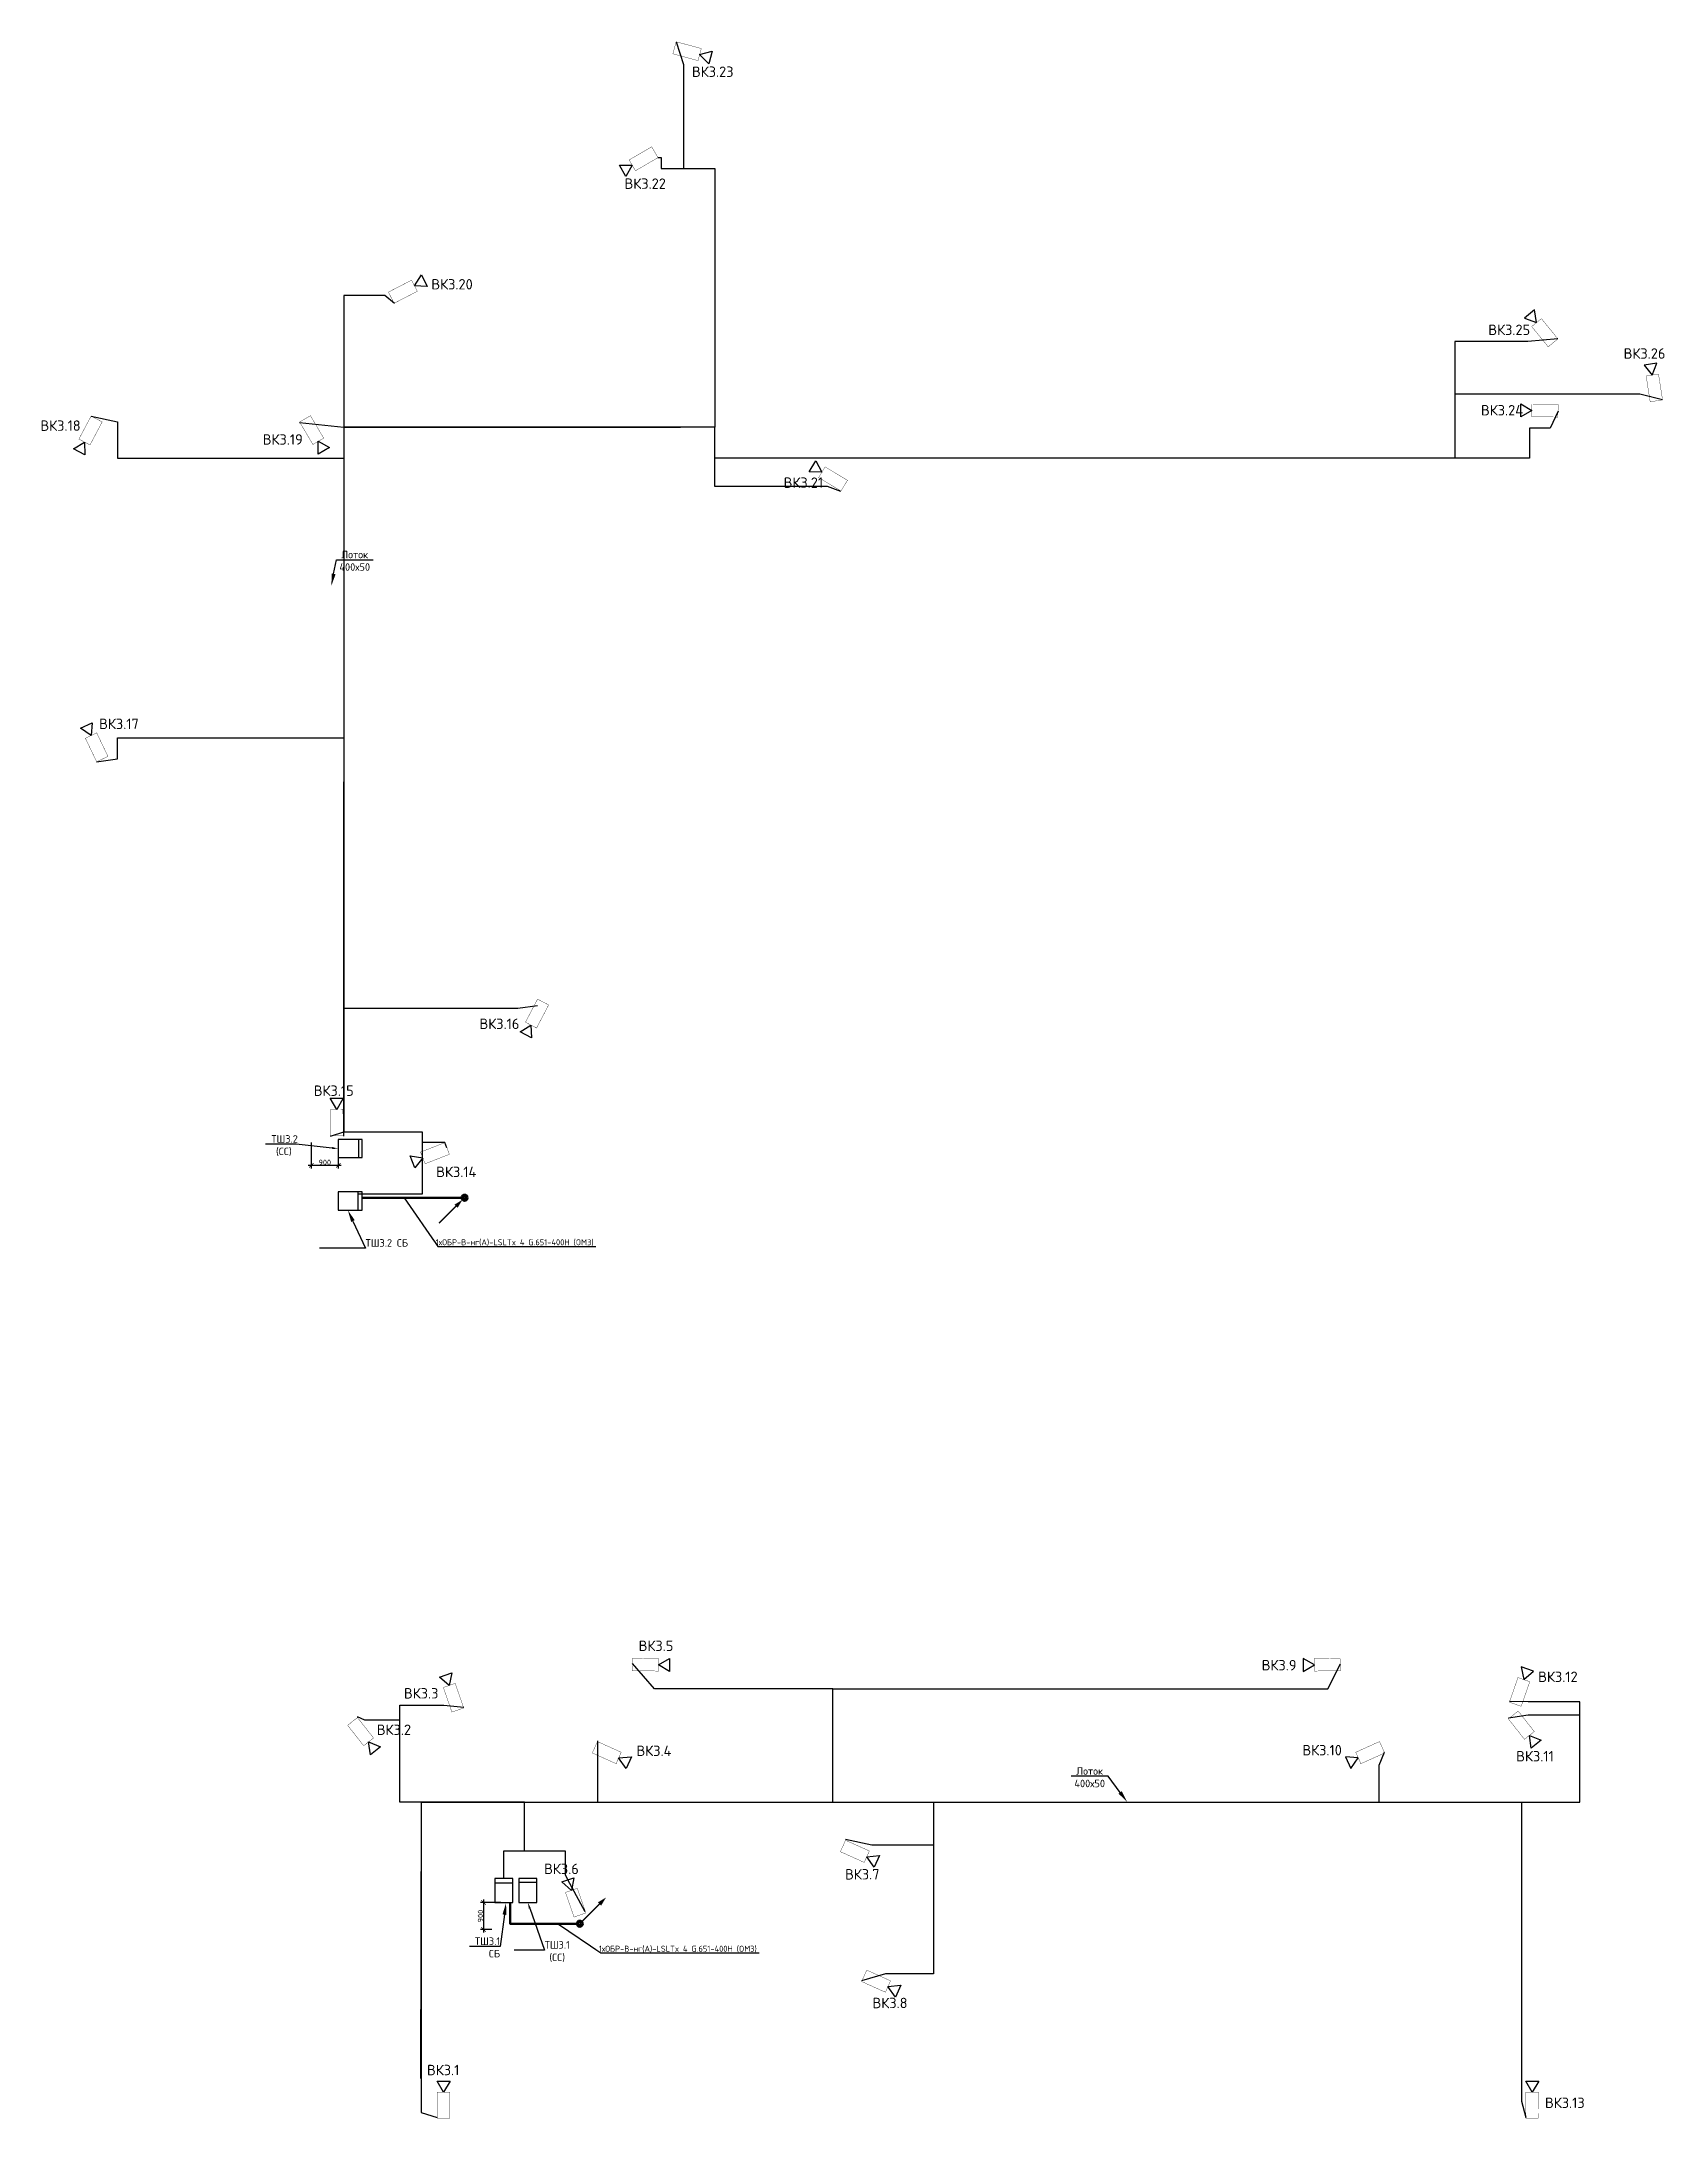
# Model space of a CAD drawing. Header units: millimetres. Extents: x -25459 to 1045457, y -66278 to 462905.
# Drawn here: x 169960 to 224048, y 322588 to 391800 of the extents above; entities that cross this region are included whole.
import ezdxf
from ezdxf import colors
from ezdxf.entities.mleader import LeaderData, LeaderLine
from ezdxf.math import Vec2, Vec3

# ---------------------------------------------------------------- set-up
doc = ezdxf.new("R2010")
doc.units = ezdxf.units.MM
doc.layers.add('_СОТ', color=7, linetype='Continuous')
doc.layers.add('СОТ_Кабель_UTP', color=5, linetype='Continuous')
for name, color, linetype, lineweight in [('СС_СКК_Лоток', 151, 'Рабочее в лотке -П-П-', 30), ('СС_СКС_Оборудование', 6, 'Continuous', 30), ('шкаф СКС', 94, 'Continuous', 50)]:
    doc.layers.add(name, color=color, linetype=linetype, lineweight=lineweight)
doc.styles.add('BRAZEN-txt', font='isocpeui.ttf')
doc.styles.add('DEN', font='isocpeur.ttf', dxfattribs={"height": 300})
doc.styles.add('ICOCPEUR', font='isocpeur.ttf')
doc.styles.add('KOSTY_STYLE', font='isocpeur.ttf')
doc.linetypes.add('Рабочее в лотке -П-П-', pattern='A,5,[130,ltypeshp.shx,S=0.5,R=0,X=1,Y=0],1,[130,ltypeshp.shx,S=0.75,R=90,X=0.75,Y=0.5],1,[130,ltypeshp.shx,S=0.5,R=0,X=0.5,Y=0],3.25', length=10.25)
doc.dimstyles.new('BRAZEN-Размеры_осевые', dxfattribs={"dimscale": 0, "dimtxt": 350, "dimasz": 150, "dimexe": 100, "dimexo": 100, "dimgap": 70, "dimtad": 1, "dimdec": 0, "dimzin": 0, "dimdsep": 46, "dimtxsty": 'BRAZEN-txt', "dimblk": 'ARCHTICK', "dimcen": 1, "dimdle": 100, "dimadec": 0, "dimazin": 0, "dimtfac": 1, "dimtdec": 0, "dimtofl": 0, "dimtmove": 1, "dimatfit": 3, "dimfxl": 1, "dimtolj": 1, "dimtzin": 0, "dimarcsym": 0})

msp = doc.modelspace()

# ---------------------------------------------------------------- blocks, each defined once
blk = doc.blocks.new('_ARCHTICK')
at = {"color": 0, "linetype": 'ByBlock', "const_width": 0.15}
blk.add_lwpolyline([(-0.5, -0.5), (0.5, 0.5)], dxfattribs=at)
blk = doc.blocks.new('*D46')
at = {"layer": 'Defpoints', "color": 0, "lineweight": 50, "transparency": 16777216}
for p in [(178950, 355207), (179850, 355207), (178950, 354349)]:
    blk.add_point(p, dxfattribs=at)
at = {"layer": 'СС_СКК_Лоток', "color": 0, "linetype": 'Continuous', "lineweight": -2, "transparency": 16777216}
for p, q in [((178950, 355107), (178950, 354249)), ((179850, 355107), (179850, 354249)), ((179950, 354349), (178850, 354349))]:
    blk.add_line(p, q, dxfattribs=at)
at = {"layer": 'СС_СКК_Лоток', "color": 0, "lineweight": -2, "transparency": 16777216, "xscale": 150, "yscale": 150, "zscale": 150, "rotation": 180}
blk.add_blockref('_ARCHTICK', (178950, 354349), dxfattribs=at)
at = {"layer": 'СС_СКК_Лоток', "color": 0, "lineweight": -2, "transparency": 16777216, "xscale": 150, "yscale": 150, "zscale": 150}
blk.add_blockref('_ARCHTICK', (179850, 354349), dxfattribs=at)
at = {"layer": 'СС_СКК_Лоток', "color": 0, "lineweight": 0, "transparency": 16777216, "insert": (179400, 354448), "char_height": 250, "width": 731.08, "attachment_point": 5, "style": 'ICOCPEUR'}
blk.add_mtext('\\A1;{\\H0.71429x;900}', dxfattribs=at)
blk = doc.blocks.new('*U51')
at = {"color": 0}
blk.add_lwpolyline([(-0.71, -0.71, 0, 1.5, 0), (-2.83, -2.83, 2, 2, 0)], format="xyseb", dxfattribs=at)
at = {"color": 0, "const_width": 0.5}
blk.add_lwpolyline([(-8.5, -8.5), (-2.83, -2.83)], dxfattribs=at)
at = {"color": 0, "lineweight": 50, "ltscale": 100}
for radius in [1, 0.5]:
    blk.add_circle((0, 0), radius, dxfattribs=at)
blk = doc.blocks.new('*D47')
at = {"layer": 'Defpoints', "color": 0, "lineweight": 50, "transparency": 16777216}
for p in [(185365, 329783), (184689, 328883), (185065, 328883)]:
    blk.add_point(p, dxfattribs=at)
at = {"layer": 'СС_СКК_Лоток', "color": 0, "linetype": 'Continuous', "lineweight": -2, "transparency": 16777216}
for p, q in [((185265, 329783), (184589, 329783)), ((184689, 329883), (184689, 328783)), ((184965, 328883), (184589, 328883))]:
    blk.add_line(p, q, dxfattribs=at)
at = {"layer": 'СС_СКК_Лоток', "color": 0, "lineweight": -2, "transparency": 16777216, "xscale": 150, "yscale": 150, "zscale": 150}
for p, rotation in [((184689, 329783), 90), ((184689, 328883), 270)]:
    blk.add_blockref('_ARCHTICK', p, dxfattribs=dict(at, rotation=rotation))
at = {"layer": 'СС_СКК_Лоток', "color": 0, "lineweight": 0, "transparency": 16777216, "insert": (184589, 329333), "char_height": 250, "width": 731.08, "attachment_point": 5, "rotation": 90, "style": 'ICOCPEUR'}
blk.add_mtext('\\A1;{\\H0.71429x;900}', dxfattribs=at)
blk = doc.blocks.new('*U52')
at = {"color": 0}
blk.add_lwpolyline([(8.71, 8.71, 0, 1.5, 0), (6.59, 6.59, 2, 2, 0)], format="xyseb", dxfattribs=at)
at = {"color": 0, "const_width": 0.5}
blk.add_lwpolyline([(0.71, 0.71), (6.59, 6.59)], dxfattribs=at)
at = {"color": 0, "lineweight": 50, "ltscale": 100}
for radius in [1, 0.5]:
    blk.add_circle((0, 0), radius, dxfattribs=at)
blk = doc.blocks.new('камера внутренняя')
at = {"color": 0}
blk.add_wipeout([(1951939, -2424562), (1952808, -2424562), (1952808, -2424771), (1953178, -2424557), (1953178, -2424989), (1952808, -2424771), (1952808, -2424979), (1951939, -2424979)], dxfattribs=at)
at = {"layer": 'шкаф СКС', "color": 0, "lineweight": 25}
for p, q in [((1952808, -2424771), (1953178, -2424557)), ((1953178, -2424989), (1952808, -2424771)), ((1953178, -2424557), (1953178, -2424989))]:
    blk.add_line(p, q, dxfattribs=at)
at = {"layer": 'шкаф СКС', "color": 0, "lineweight": 25, "const_width": 10.8}
blk.add_lwpolyline([(1951939, -2424562), (1952808, -2424562), (1952808, -2424979), (1951939, -2424979), (1951939, -2424562)], dxfattribs=at)

# ---------------------------------------------------------------- dimensions: what is measured, and where the dimension line sits
at = {"layer": 'СС_СКК_Лоток', "color": 7, "lineweight": 0}
for base, p1, p2, angle, picture, middle in [((178949.997, 354348.557), (179849.996, 355206.572), (178949.997, 355206.55), 180, '*D46', (179399.997, 354447.843)), ((184688.785, 328883.344), (185364.936, 329782.998), (185064.95, 328883.344), 270, '*D47', (184589.498, 329333.171))]:
    dim = msp.add_linear_dim(base=base, p1=p1, p2=p2, angle=angle, text='{\\H0.71429x;<>}', dimstyle='BRAZEN-Размеры_осевые', override={"dimscale": 1, "dimtxt": 250, "dimgap": 10, "dimtxsty": 'ICOCPEUR'}, dxfattribs=at)
    dim.commit()
    dim.dimension.update_dxf_attribs({"geometry": picture, "text_midpoint": middle})

# ---------------------------------------------------------------- linework, layer by layer
at = {"layer": '_СОТ', "color": 4, "lineweight": 50, "ltscale": 100}
for points in [[(184058.054, 353265.739), (180649.996, 353265.739)], [(187876.846, 329068.931), (185579.852, 329068.931), (185579.852, 329775.657)]]:
    msp.add_lwpolyline(points, dxfattribs=at)
at = {"layer": 'СС_СКК_Лоток', "ltscale": 100}
for points in [[(180032.283, 355326.262), (180042.222, 378947.017), (191251.375, 378947.017)], [(182604.648, 323919.762), (182618.924, 333131.229), (219287.839, 333131.229), (219287.839, 323515.594)], [(186058.334, 331999.612), (186058.334, 333131.229)]]:
    msp.add_lwpolyline(points, dxfattribs=at)
at = {"layer": 'СС_СКС_Оборудование', "color": 180}
for p, q in [((180528.003, 355206.575), (180528.003, 354606.575)), ((185864.936, 330461.005), (186464.936, 330461.005))]:
    msp.add_line(p, q, dxfattribs=at)
at = {"layer": 'СС_СКС_Оборудование', "color": 4}
msp.add_line((180504.185, 353461.557), (180504.185, 352861.557), dxfattribs=at)
at = {"layer": 'СС_СКС_Оборудование', "color": 3}
msp.add_line((185064.936, 330437.187), (185664.936, 330437.187), dxfattribs=at)
at = {"layer": 'СС_СКС_Оборудование', "color": 180}
for points in [[(180649.996, 355206.575), (179849.996, 355206.575), (179849.996, 354606.575), (180649.996, 354606.575)], [(185864.936, 330582.998), (185864.936, 329782.998), (186464.936, 329782.998), (186464.936, 330582.998)]]:
    msp.add_lwpolyline(points, close=True, dxfattribs=at)
at = {"layer": 'СС_СКС_Оборудование', "color": 4}
msp.add_lwpolyline([(180649.996, 353461.557), (179849.996, 353461.557), (179849.996, 352861.557), (180649.996, 352861.557)], close=True, dxfattribs=at)
at = {"layer": 'СС_СКС_Оборудование', "color": 3}
msp.add_lwpolyline([(185064.936, 330582.998), (185064.936, 329782.998), (185664.936, 329782.998), (185664.936, 330582.998)], close=True, dxfattribs=at)

# ---------------------------------------------------------------- block references
at = {"layer": '_СОТ', "color": 6, "lineweight": 30}
for p, rotation in [((-1059495.859, 3242153.274, 0), 344.8531776600896), ((3097913.944, -723614.758, 0), 210.2409443597801), ((-2663495.194, 1646165.421, 0), 27.23025153106423), ((3227680.294, 971803.411, 0), 242.1402677353997), ((1273479.703, 3293179.894, 0), 300.5753594734403), ((2155175.39, -2059071.594, 0), 179.593235378706), ((617435.578, -2707245.733, 0), 148.9337721844155), ((-1173442.537, -2439139.41, 0), 115.5572290437726), ((-1731572.951, 2786896.478, 0), 359.277853928415), ((-1466509.088, -2303109.487, 0), 109.1484713275475), ((879339.153, 3369126.878, 0), 308.1889208091715), ((918022.157, 3369342.707, 0), 308.1889208091715), ((-596430.176, 3347202.247, 0), 335.7695385119384)]:
    msp.add_blockref('камера внутренняя', p, dxfattribs=dict(at, rotation=rotation))
at = {"layer": '_СОТ', "color": 6, "lineweight": 30, "xscale": -1}
for p, rotation in [((3333067.584, 403409.698, 0), 309.2325470049457), ((2921528.5, -1173145.201, 0), 278.9069849806293), ((2134471.344, 2786896.478, 0), 0.7221460715850015), ((999469.489, 3347202.247, 0), 24.23046148806159)]:
    msp.add_blockref('камера внутренняя', p, dxfattribs=dict(at, rotation=rotation))
at = {"layer": 'СС_СКК_Лоток', "color": 5, "xscale": 100, "yscale": 100, "zscale": 100}
msp.add_blockref('*U52', (187899.529, 329078.458), dxfattribs=at)

msp.set_redraw_order([(e.dxf.handle, doc.entitydb.next_handle()) for e in msp.query("TEXT MTEXT ATTDEF DIMENSION ARC_DIMENSION")])  # texts and dimensions are drawn at this point

# ---------------------------------------------------------------- leaders
at = {"layer": '_СОТ'}
ml = msp.add_multileader_mtext('Standard', dxfattribs=at)
ml.set_content('ТШ3.2\\P (СС)', color=256, style='KOSTY_STYLE')
ml.set_leader_properties()
ml.build(insert=Vec2(0, 0))
ml.multileader.update_dxf_attribs({"has_dogleg": 0, "text_left_attachment_type": 6, "text_right_attachment_type": 6, "dogleg_length": 100, "arrow_head_size": 200})
ctx = ml.context
ctx.base_point, ctx.char_height, ctx.arrow_head_size, ctx.landing_gap_size, ctx.plane_origin = Vec3(177616.054, 355055.557), 250, 200, 0, Vec3(184103.867, 352158.37)
ctx.left_attachment, ctx.right_attachment = 6, 6
notes = []
notes.append((ctx, [(0, (1, 1, 0), (178541.054, 355055.557), (-1, 0), 100, [(0, [(179849.996, 354906.575)], 0, [])])]))
ctx.mtext.insert, ctx.mtext.width, ctx.mtext.flow_direction = Vec3(177616.054, 355355.557), 1520.83746, 5
ml = msp.add_multileader_mtext('Standard', dxfattribs=at)
ml.set_content('ТШ3.2 СБ', color=256, style='KOSTY_STYLE')
ml.set_leader_properties()
ml.build(insert=Vec2(0, 0))
ml.multileader.update_dxf_attribs({"has_dogleg": 0, "text_left_attachment_type": 6, "text_right_attachment_type": 6, "dogleg_length": 100, "arrow_head_size": 400})
ctx = ml.context
ctx.base_point, ctx.char_height, ctx.arrow_head_size, ctx.landing_gap_size, ctx.plane_origin = Vec3(180756.834, 351589.252, 0), 250, 400, 0, Vec3(182398.846, 350474.301, 0)
ctx.left_attachment, ctx.right_attachment = 6, 6
notes.append((ctx, [(1, (1, 1, 0), (180656.834, 351589.252, 0), (1, 0), 100, [(0, [(180169.713, 352855.56, 0)], 0, [])])]))
ctx.mtext.insert, ctx.mtext.defined_height, ctx.mtext.flow_direction = Vec3(180756.834, 351889.252, 0), 339.116, 5
ml = msp.add_multileader_mtext('Standard', dxfattribs=at)
ml.set_content('ТШ3.1\\PСБ', color=256, style='KOSTY_STYLE')
ml.set_leader_properties()
ml.build(insert=Vec2(0, 0))
ml.multileader.update_dxf_attribs({"has_dogleg": 0, "text_left_attachment_type": 6, "text_right_attachment_type": 6, "dogleg_length": 100, "arrow_head_size": 400})
ctx = ml.context
ctx.base_point, ctx.char_height, ctx.arrow_head_size, ctx.landing_gap_size, ctx.plane_origin = Vec3(184467.686, 328321.5, 0), 250, 400, 0, Vec3(185303.501, 327109.248, 0)
ctx.left_attachment, ctx.right_attachment, ctx.text_align_type = 6, 6, 2
notes.append((ctx, [(0, (1, 1, 0), (185342.686, 328321.5, 0), (-1, 0), 100, [(0, [(185441.807, 329775.657, 0)], 0, [])])]))
ctx.mtext.insert, ctx.mtext.defined_height, ctx.mtext.alignment, ctx.mtext.flow_direction = Vec3(185242.686, 328621.5, 0), 339.116, 3, 5
ml = msp.add_multileader_mtext('Standard', dxfattribs=at)
ml.set_content('ТШ3.1\\P (СС)', color=256, style='KOSTY_STYLE')
ml.set_leader_properties()
ml.build(insert=Vec2(0, 0))
ml.multileader.update_dxf_attribs({"has_dogleg": 0, "text_left_attachment_type": 6, "text_right_attachment_type": 6, "dogleg_length": 100, "arrow_head_size": 200})
ctx = ml.context
ctx.base_point, ctx.char_height, ctx.arrow_head_size, ctx.landing_gap_size, ctx.plane_origin = Vec3(186726.054, 328197.902), 250, 200, 0, Vec3(193163.867, 325300.715)
ctx.left_attachment, ctx.right_attachment = 6, 6
notes.append((ctx, [(1, (1, 1, 0), (186626.054, 328197.902), (1, 0), 100, [(0, [(186164.936, 329782.998)], 0, [])])]))
ctx.mtext.insert, ctx.mtext.width, ctx.mtext.flow_direction = Vec3(186726.054, 328497.902), 1520.83746, 5
at = {"layer": 'СС_СКК_Лоток', "color": 7}
ml = msp.add_multileader_mtext('Standard', dxfattribs=at)
ml.set_content('Лоток\\P400х50', color=7, style='ICOCPEUR')
ml.set_leader_properties()
ml.build(insert=Vec2(0, 0))
ml.multileader.update_dxf_attribs({"text_left_attachment_type": 6, "text_right_attachment_type": 6, "dogleg_length": 100, "arrow_head_size": 400})
ctx = ml.context
ctx.base_point, ctx.char_height, ctx.arrow_head_size, ctx.landing_gap_size, ctx.plane_origin = Vec3(179886.054, 374529.557), 250, 400, 0, Vec3(185473.158, 372567.396)
ctx.left_attachment, ctx.right_attachment, ctx.text_align_type = 6, 6, 1
notes.append((ctx, [(1, (1, 1, 0), (179786.054, 374529.557), (1, 0), 100, [(0, [(179620.278, 373667.964)], 0, [])])]))
ctx.mtext.insert, ctx.mtext.width, ctx.mtext.alignment, ctx.mtext.flow_direction = Vec3(180398.554, 374829.557), 2467.27373, 2, 5
ml = msp.add_multileader_mtext('Standard', dxfattribs=at)
ml.set_content('Лоток\\P400х50', color=7, style='ICOCPEUR')
ml.set_leader_properties()
ml.build(insert=Vec2(0, 0))
ml.multileader.update_dxf_attribs({"text_left_attachment_type": 6, "text_right_attachment_type": 6, "dogleg_length": 100, "arrow_head_size": 400})
ctx = ml.context
ctx.base_point, ctx.char_height, ctx.arrow_head_size, ctx.landing_gap_size, ctx.plane_origin = Vec3(204379.927, 333992.738), 250, 400, 0, Vec3(209967.031, 332030.577)
ctx.left_attachment, ctx.right_attachment, ctx.text_align_type = 6, 6, 1
notes.append((ctx, [(0, (1, 1, 0), (205504.927, 333992.738), (-1, 0), 100, [(0, [(206145.724, 333131.229)], 0, [])])]))
ctx.mtext.insert, ctx.mtext.width, ctx.mtext.alignment, ctx.mtext.flow_direction = Vec3(204892.427, 334292.738), 2467.27373, 2, 5
for ctx, leaders in notes:
    for number, flags, end, landing, length, lines in leaders:
        leader = LeaderData()
        leader.index, (leader.has_last_leader_line, leader.has_dogleg_vector, leader.attachment_direction) = number, flags
        leader.last_leader_point, leader.dogleg_vector, leader.dogleg_length = Vec3(end), Vec3(landing), length
        for number, points, colour, breaks in lines:
            line = LeaderLine()
            line.index, line.vertices, line.color, line.breaks = number, Vec3.list(points), colors.encode_raw_color(colour), breaks
            leader.lines.append(line)
        ctx.leaders.append(leader)

# ---------------------------------------------------------------- next in the draw order: linework, layer by layer
at = {"layer": 'СОТ_Кабель_UTP', "ltscale": 100}
for points in [[(185364.936, 330583.344), (185364.936, 331503.186), (186058.821, 331503.186), (186058.821, 333131.229), (181905.561, 333131.229), (181905.561, 335863.697), (180737.194, 335863.697), (180489.153, 335974.882)], [(185364.936, 330583.344), (185364.936, 331503.186), (186058.821, 331503.186), (186058.821, 333131.229), (181905.561, 333131.229), (181905.561, 336363.664), (183368.906, 336363.664), (184030.52, 336294.008)]]:
    msp.add_lwpolyline(points, dxfattribs=at)

# ---------------------------------------------------------------- next in the draw order: block references
at = {"layer": '_СОТ', "color": 6, "lineweight": 30}
for p, rotation in [((3240653.181, 962122.812, 0), 242.3231175673256), ((-2238752.217, -1604290.29, 0), 90.18214063956484), ((2882449.228, -1195937.348), 201.2839406958034), ((-588162.393, 3343912.74, 0), 335.7695385119384), ((-587454.608, 3339585.529, 0), 335.7695385119384), ((-2245821.764, -1623856.624, 0), 89.87043108582506), ((-2209543.174, -1623856.624, 0), 89.87043108582506)]:
    msp.add_blockref('камера внутренняя', p, dxfattribs=dict(at, rotation=rotation))
at = {"layer": '_СОТ', "color": 6, "lineweight": 30, "xscale": -1, "rotation": 250.8515286724524}
msp.add_blockref('камера внутренняя', (1869419.737, -2302917.097, 0), dxfattribs=at)

# ---------------------------------------------------------------- next in the draw order: texts
at = {"layer": '_СОТ', "color": 7, "lineweight": 25, "char_height": 347.4358, "attachment_point": 1, "style": 'KOSTY_STYLE'}
for s, insert, width in [('ВК3.23', (191636.693, 390967.112), 1248.59224), ('ВК3.22', (189390.338, 387238.024), 1248.59224), ('ВК3.20', (182952.119, 383884.027), 1248.59224), ('ВК3.25', (218177.3, 382366.599), 1248.59224), ('ВК3.26', (222687.122, 381577.14), 1248.59224), ('ВК3.24', (217933.394, 379686.453), 1248.59224), ('ВК3.18', (169922.559, 379173.732), 1248.59224), ('ВК3.19', (177332.211, 378713.291), 1248.59224), ('ВК3.21', (194692.922, 377274.067), 1248.59224), ('ВК3.17', (171879.903, 369234.606), 1248.59224), ('ВК3.5', (189860.133, 338513.075), 1248.59224), ('ВК3.9', (210624.869, 337866.816), 1248.59224), ('ВК3.3', (182038.203, 336929.774), 1248.59224), ('ВК3.2', (181133.557, 335714.951), 1248.59224), ('ВК3.4', (189787.831, 335014.269), 1248.59224), ('ВК3.10', (211980.805, 335035.166), 1222.92247), ('ВК3.11', (219106.762, 334832.807), 1248.59224)]:
    msp.add_mtext(s, dxfattribs=dict(at, insert=insert, width=width))

# ---------------------------------------------------------------- next in the draw order: leaders
at = {"color": 7}
ml = msp.add_multileader_mtext('Standard', dxfattribs=at)
ml.set_content('1х{\\C256;ОБР-В-нг(А)-LSLTx 4 G.651-400H (OM3) }', color=7, style='DEN')
ml.set_leader_properties()
ml.set_arrow_properties(name='ARCHTICK')
ml.build(insert=Vec2(0, 0))
ml.multileader.update_dxf_attribs({"has_dogleg": 0, "text_left_attachment_type": 6, "text_right_attachment_type": 6, "dogleg_length": 172.052, "arrow_head_size": 100})
ctx = ml.context
ctx.base_point, ctx.char_height, ctx.arrow_head_size, ctx.plane_origin = Vec3(183166.384, 351646.393), 200, 100, Vec3(188651.635, 351813.983)
ctx.left_attachment, ctx.right_attachment, ctx.text_align_type = 6, 6, 1
notes = []
notes.append((ctx, [(1, (1, 1, 0), (182994.331, 351646.393), (1, 0), 172.052, [(1, [(182042.261, 353267.144)], 0, [])])]))
ctx.mtext.insert, ctx.mtext.width, ctx.mtext.alignment, ctx.mtext.flow_direction = Vec3(185728.384, 351886.393), 5217.53675, 2, 5
ctx.mtext.has_bg_fill, ctx.mtext.bg_color, ctx.mtext.bg_scale_factor, ctx.mtext.bg_transparency, ctx.mtext.use_window_bg_color = 1, -1027028792, 1.5, 0, 1
ml = msp.add_multileader_mtext('Standard', dxfattribs=at)
ml.set_content('1х{\\C256;ОБР-В-нг(А)-LSLTx 4 G.651-400H (OM3)}', color=7, style='DEN')
ml.set_leader_properties()
ml.set_arrow_properties(name='ARCHTICK')
ml.build(insert=Vec2(0, 0))
ml.multileader.update_dxf_attribs({"has_dogleg": 0, "text_left_attachment_type": 6, "text_right_attachment_type": 6, "dogleg_length": 172.052, "arrow_head_size": 100})
ctx = ml.context
ctx.base_point, ctx.char_height, ctx.arrow_head_size, ctx.plane_origin = Vec3(188602.412, 328103.786), 200, 100, Vec3(194087.664, 328271.376)
ctx.left_attachment, ctx.right_attachment, ctx.text_align_type = 6, 6, 1
notes.append((ctx, [(1, (1, 1, 0), (188430.36, 328103.786), (1, 0), 172.052, [(1, [(187188.287, 329062.659)], 0, [])])]))
ctx.mtext.insert, ctx.mtext.width, ctx.mtext.alignment, ctx.mtext.flow_direction = Vec3(191164.412, 328343.786), 5217.53675, 2, 5
ctx.mtext.has_bg_fill, ctx.mtext.bg_color, ctx.mtext.bg_scale_factor, ctx.mtext.bg_transparency, ctx.mtext.use_window_bg_color = 1, -1027028792, 1.5, 0, 1
for ctx, leaders in notes:
    for number, flags, end, landing, length, lines in leaders:
        leader = LeaderData()
        leader.index, (leader.has_last_leader_line, leader.has_dogleg_vector, leader.attachment_direction) = number, flags
        leader.last_leader_point, leader.dogleg_vector, leader.dogleg_length = Vec3(end), Vec3(landing), length
        for number, points, colour, breaks in lines:
            line = LeaderLine()
            line.index, line.vertices, line.color, line.breaks = number, Vec3.list(points), colors.encode_raw_color(colour), breaks
            leader.lines.append(line)
        ctx.leaders.append(leader)

# ---------------------------------------------------------------- next in the draw order: linework, layer by layer
at = {"layer": 'СОТ_Кабель_UTP', "ltscale": 100}
for points in [[(191109.453, 391793.047), (191351.149, 391030.369), (191351.149, 387572.57), (192400.475, 387572.57), (192400.475, 378950.83), (180032.284, 378950.83), (180032.284, 355470.605), (182644.643, 355470.605), (182644.643, 353391.13), (180504.185, 353391.13)], [(190504.146, 387931.613), (190608.187, 387931.613), (190608.187, 387572.57), (192400.475, 387572.57), (192400.475, 378950.83), (180032.284, 378950.83), (180032.284, 355470.605), (182644.643, 355470.605), (182644.643, 353391.13), (180504.185, 353391.13)], [(181722.833, 383074.442), (181400.918, 383336.842), (180032.284, 383336.842), (180032.284, 355470.605), (182644.643, 355470.605), (182644.643, 353391.13), (180504.185, 353391.13)], [(220495.65, 381891.567), (219497.224, 381808.852), (217065.964, 381808.852), (217065.964, 377920.133), (192400.475, 377920.133), (192400.475, 378950.83), (180032.284, 378950.83), (180032.284, 355470.605), (182644.643, 355470.605), (182644.643, 353391.13), (180504.185, 353391.13)], [(223983.842, 379858.304), (223226.265, 380052.37), (217065.964, 380052.37), (217065.964, 377920.133), (192400.475, 377920.133), (192400.475, 378950.83), (180032.284, 378950.83), (180032.284, 355470.605), (182644.643, 355470.605), (182644.643, 353391.13), (180504.185, 353391.13)], [(171612.468, 379318.887), (172486.747, 379124.102), (172486.747, 377920.133), (180032.284, 377920.133), (180032.284, 355470.605), (182644.643, 355470.605), (182644.643, 353391.13), (180504.185, 353391.13)], [(220499.799, 379483.349), (220241.1, 378913.653), (219544.899, 378913.653), (219544.899, 377920.133), (192400.475, 377920.133), (192400.475, 378950.83), (180032.284, 378950.83), (180032.284, 355470.605), (182644.643, 355470.605), (182644.643, 353391.13), (180504.185, 353391.13)], [(178562.82, 379099.31), (180032.284, 378950.83), (180032.284, 355470.605), (182644.643, 355470.605), (182644.643, 353391.13), (180504.185, 353391.13)], [(196603.765, 376800.39), (196154.815, 376976.557), (192400.475, 376976.557), (192400.475, 378950.83), (180032.284, 378950.83), (180032.284, 355470.605), (182644.643, 355470.605), (182644.643, 353391.13), (180504.185, 353391.13)], [(171797.219, 367797.901), (172491.295, 367901.514), (172491.295, 368594.786), (180032.284, 368594.786), (180032.284, 355470.605), (182644.643, 355470.605), (182644.643, 353391.13), (180504.185, 353391.13)], [(186491.729, 359666.717), (185838.102, 359574.096), (180032.284, 359574.096), (180032.284, 355470.605), (182644.643, 355470.605), (182644.643, 353391.13), (180504.185, 353391.13)], [(179592.561, 355325.694), (180032.284, 355470.605), (182644.643, 355470.605), (182644.643, 353391.13), (180504.185, 353391.13)], [(183469.893, 354934.706), (183402.913, 355106.642), (182644.653, 355106.642), (182644.643, 353391.13), (180504.185, 353391.13)], [(185364.936, 330583.344), (185364.936, 331503.186), (186058.821, 331503.186), (186058.821, 333131.229), (182611.786, 333131.229), (182611.786, 322783.557), (183148.298, 322621.533)]]:
    msp.add_lwpolyline(points, dxfattribs=at)

# ---------------------------------------------------------------- next in the draw order: block references
at = {"layer": '_СОТ', "color": 6, "lineweight": 30, "rotation": 109.1484713275475}
msp.add_blockref('камера внутренняя', (-1462438.411, -2309939.997, 0), dxfattribs=at)
at = {"layer": 'СС_СКК_Лоток', "color": 5, "xscale": 100, "yscale": 100, "zscale": 100}
msp.add_blockref('*U51', (184058.054, 353271.557), dxfattribs=at)

# ---------------------------------------------------------------- next in the draw order: texts
at = {"layer": '_СОТ', "color": 7, "lineweight": 25, "char_height": 347.4358, "width": 1248.59224, "attachment_point": 1, "style": 'KOSTY_STYLE'}
for s, insert in [('ВК3.16', (184556.07, 359240.606)), ('ВК3.15', (179033.396, 357011.34)), ('ВК3.14', (183113.566, 354306.619)), ('ВК3.12', (219839.148, 337480.225)), ('ВК3.7', (196739.804, 330897.902)), ('ВК3.8', (197654.978, 326610.347)), ('ВК3.1', (182806.201, 324376.031)), ('ВК3.13', (220067.055, 323284.556))]:
    msp.add_mtext(s, dxfattribs=dict(at, insert=insert))

# ---------------------------------------------------------------- next in the draw order: linework, layer by layer
at = {"layer": 'СОТ_Кабель_UTP', "ltscale": 100}
for points in [[(185364.936, 330583.344), (185364.936, 331503.186), (186058.821, 331503.186), (186058.821, 333131.229), (196332.39, 333131.229), (196332.39, 336905.699), (190391.171, 336905.699), (189650.338, 337744.421)], [(185364.936, 330583.344), (185364.936, 331503.186), (186058.821, 331503.186), (186058.821, 333131.229), (196332.39, 333131.229), (196332.39, 336905.699), (212832.405, 336905.699), (213247.524, 337735.473)], [(185364.936, 330583.344), (185364.936, 331503.186), (186058.821, 331503.186), (186058.821, 333131.229), (221227.748, 333131.229), (221227.748, 336474.698), (219505.071, 336474.698), (218880.13, 336486.398)], [(185364.936, 330583.344), (185364.936, 331503.186), (186058.821, 331503.186), (186058.821, 333131.229), (221227.748, 333131.229), (221227.748, 336023.366), (219505.071, 336023.366), (218844.544, 335933.008)], [(185364.936, 330583.344), (185364.936, 331503.186), (186058.821, 331503.186), (186058.821, 333131.229), (188496.351, 333131.229), (188496.351, 335171.038)], [(185364.936, 330583.344), (185364.936, 331503.186), (186058.821, 331503.186), (186058.821, 333131.229), (214542.962, 333131.229), (214542.962, 334364.111), (214722.943, 334794.948)], [(185364.936, 330583.344), (185364.936, 331503.186), (186058.821, 331503.186), (186058.821, 333131.229), (199685.533, 333131.229), (199685.533, 331690.506), (197635.901, 331690.506), (196755.221, 331885.543)], [(185364.936, 330583.344), (185364.936, 331503.186), (186058.821, 331503.186), (186058.821, 333131.229), (199685.533, 333131.229), (199685.533, 327410.638), (198082.63, 327410.638), (197291.939, 327178.23)], [(185364.936, 330583.344), (185364.936, 331503.186), (186058.821, 331503.186), (186058.821, 333131.229), (219287.839, 333131.229), (219287.839, 323169.43), (219426.888, 322621.533)], [(185364.936, 330583.344), (185364.936, 331503.186), (187414.936, 331503.186), (187414.936, 330703.186), (188067.492, 329483.374)]]:
    msp.add_lwpolyline(points, dxfattribs=at)

# ---------------------------------------------------------------- next in the draw order: texts
at = {"layer": '_СОТ', "color": 7, "lineweight": 25, "insert": (186710.335, 331078.258), "char_height": 347.4358, "width": 1248.59224, "attachment_point": 1, "style": 'KOSTY_STYLE'}
msp.add_mtext('ВК3.6', dxfattribs=at)

doc.saveas('drawing.dxf')
